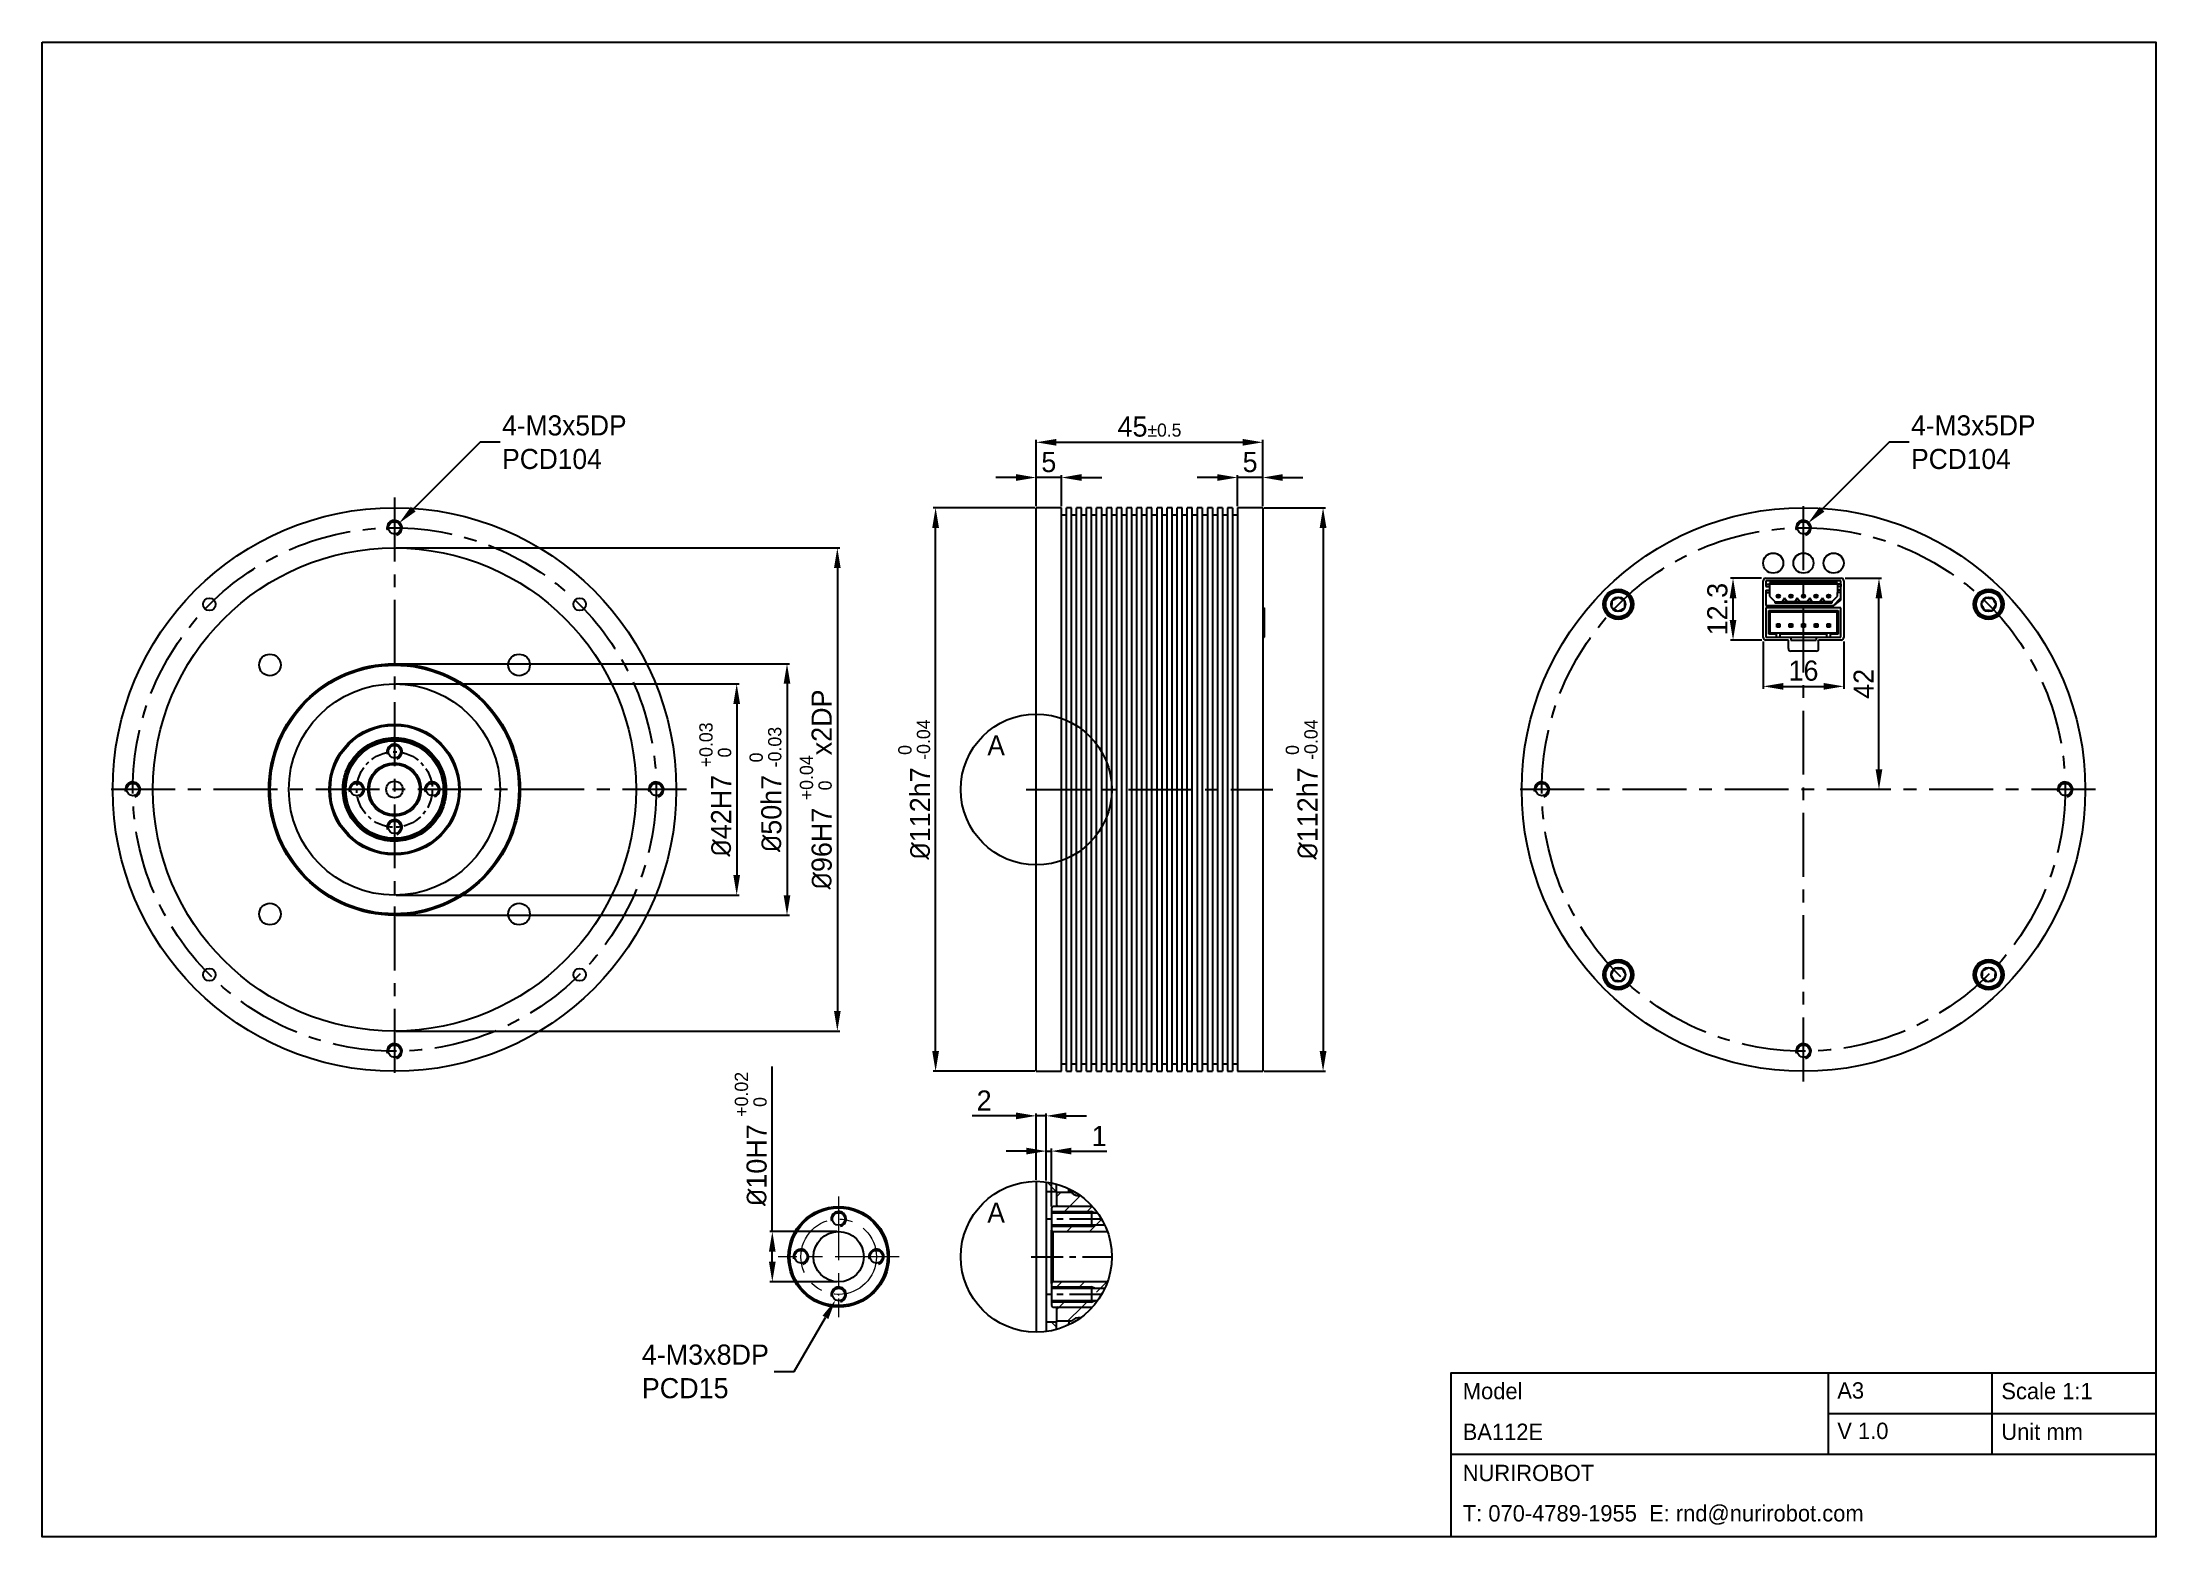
# Model space of a CAD drawing. Header units: millimetres. Extents: x 0 to 420, y 0 to 297.
import ezdxf

# ---------------------------------------------------------------- set-up
doc = ezdxf.new("R2010")
doc.units = ezdxf.units.MM
doc.header["$PDSIZE"] = -1
doc.linetypes.add('CENTERX2', pattern=[20.32, 12.7, -2.54, 2.54, -2.54])
doc.layers.add('외형선', color=7, linetype='Continuous', lineweight=25)
for name, color, linetype in [('중심선', 1, 'CENTERX2'), ('치수', 4, 'Continuous'), ('치수선', 3, 'Continuous')]:
    doc.layers.add(name, color=color, linetype=linetype)
doc.styles.add('MtXpl_', font='')
doc.styles.add('누리로봇 문자스타일_20230829', font='GOTHIC.TTF')
doc.styles.get('MtXpl_').set_extended_font_data('Gulim')
doc.dimstyles.new('A2기본 치수스타일', dxfattribs={"dimtxt": 4, "dimasz": 4, "dimexe": 0.5, "dimexo": 0.3, "dimgap": 1, "dimtad": 1, "dimtoh": 1, "dimdec": 1, "dimzin": 12, "dimdsep": 46, "dimtxsty": '누리로봇 문자스타일_20230829', "dimcen": 0.09, "dimclrd": 3, "dimclre": 3, "dimclrt": 3, "dimadec": 0, "dimazin": 3, "dimtm": 1e-09, "dimtfac": 1, "dimtdec": 1, "dimtofl": 0, "dimtmove": 0, "dimatfit": 3, "dimfxl": 1, "dimfrac": 2, "dimarcsym": 0})
doc.dimstyles.new('A2지시선 치수스타일', dxfattribs={"dimtxt": 4, "dimasz": 4, "dimexe": 0.5, "dimexo": 0.3, "dimgap": 0.396875, "dimtad": 0, "dimtih": 1, "dimtoh": 1, "dimdec": 1, "dimzin": 12, "dimdsep": 46, "dimtxsty": '누리로봇 문자스타일_20230829', "dimcen": 0.09, "dimclrd": 3, "dimclre": 3, "dimclrt": 3, "dimadec": 0, "dimazin": 3, "dimtm": 1e-09, "dimtfac": 1, "dimtdec": 1, "dimtofl": 0, "dimtmove": 0, "dimatfit": 3, "dimfxl": 1, "dimfrac": 2, "dimarcsym": 0})
doc.dimstyles.new('A3지시선 치수스타일', dxfattribs={"dimtxt": 4, "dimasz": 4, "dimexe": 0.5, "dimexo": 0.3, "dimgap": 0.396875, "dimtad": 0, "dimtih": 1, "dimtoh": 1, "dimdec": 1, "dimzin": 12, "dimdsep": 46, "dimtxsty": '누리로봇 문자스타일_20230829', "dimcen": 0.09, "dimclrd": 3, "dimclre": 3, "dimclrt": 3, "dimadec": 0, "dimazin": 3, "dimtm": 1e-09, "dimtfac": 1, "dimtdec": 1, "dimtofl": 0, "dimtmove": 0, "dimatfit": 3, "dimfxl": 1, "dimfrac": 2, "dimarcsym": 0})
doc.dimstyles.new('A3치수선 초과 치수스타일', dxfattribs={"dimtxt": 4, "dimasz": 4, "dimexe": 0.5, "dimexo": 0.3, "dimgap": 1, "dimtad": 1, "dimdec": 1, "dimzin": 12, "dimdsep": 46, "dimtxsty": '누리로봇 문자스타일_20230829', "dimcen": 0.09, "dimclrd": 3, "dimclre": 3, "dimclrt": 3, "dimadec": 0, "dimazin": 3, "dimtm": 1e-09, "dimtfac": 1, "dimtdec": 1, "dimtofl": 0, "dimtmove": 0, "dimatfit": 3, "dimfxl": 1, "dimfrac": 2, "dimarcsym": 0})

msp = doc.modelspace()

# ---------------------------------------------------------------- texts
at = {"color": 3, "style": 'MtXpl_'}
for p in [(187.81, 155.28), (187.81, 62.42)]:
    msp.add_text('A', height=4, dxfattribs=at).set_placement(p)
at = {"lineweight": -3, "attachment_point": 1, "style": '누리로봇 문자스타일_20230829'}
for s, insert, char_height, width in [('Model', (282.3, 30.58), 3.255, 10.7408), ('A3', (356.72, 30.7), 3.255, 12.1036), ('{\\fCentury Gothic|b0|i0|c0|p34;Scale 1:1}', (389.32, 30.58), 3.2548, 53.4053), ('BA112E', (282.28, 22.48), 3.255, 39.9112), ('V 1.0', (356.72, 22.67), 3.255, 12.1036), ('Unit mm', (389.32, 22.5), 3.255, 53.4053), ('NURIROBOT', (282.28, 14.3), 3.255, 40.3813), ('T: 070-4789-1955  E: rnd@nurirobot.com', (282.29, 6.29), 3.2548, 85.2271), ('T: 070-4789-1955  E: rnd@nurirobot.com', (282.29, 6.29), 3.2548, 85.2271)]:
    msp.add_mtext(s, dxfattribs=dict(at, insert=insert, char_height=char_height, width=width))

# ---------------------------------------------------------------- blocks, each defined once
blk = doc.blocks.new('*D34')
at = {"layer": 'Defpoints', "color": 0}
for p in [(358, 190.5), (365, 190.5), (367.18, 148.5)]:
    blk.add_point(p, dxfattribs=at)
at = {"layer": '치수', "color": 3, "lineweight": -2}
for p, q in [((358.3, 190.5), (365.5, 190.5)), ((365, 152.5), (365, 186.5)), ((366.88, 148.5), (364.5, 148.5))]:
    blk.add_line(p, q, dxfattribs=at)
at = {"layer": '치수', "color": 3}
for points in [[(364.33, 186.5), (365.67, 186.5), (365, 190.5)], [(364.33, 152.5), (365.67, 152.5), (365, 148.5)]]:
    blk.add_solid(points, dxfattribs=at)
at = {"layer": '치수', "color": 3, "insert": (361.95, 169.5), "char_height": 4, "attachment_point": 5, "rotation": 90, "style": '누리로봇 문자스타일_20230829'}
blk.add_mtext('42', dxfattribs=at)
blk = doc.blocks.new('*D35')
at = {"layer": 'Defpoints', "color": 0}
for p in [(342, 178.2), (358, 178.2), (358, 169)]:
    blk.add_point(p, dxfattribs=at)
at = {"layer": '치수', "color": 3, "lineweight": -2}
for p, q in [((342, 177.9), (342, 168.5)), ((358, 177.9), (358, 168.5)), ((346, 169), (354, 169))]:
    blk.add_line(p, q, dxfattribs=at)
at = {"layer": '치수', "color": 3}
for points in [[(346, 169.67), (346, 168.33), (342, 169)], [(354, 169.67), (354, 168.33), (358, 169)]]:
    blk.add_solid(points, dxfattribs=at)
at = {"layer": '치수', "color": 3, "insert": (350, 172.1), "char_height": 4, "attachment_point": 5, "style": '누리로봇 문자스타일_20230829'}
blk.add_mtext('16', dxfattribs=at)
blk = doc.blocks.new('*D36')
at = {"layer": 'Defpoints', "color": 0}
for p in [(336, 190.5), (341.98, 190.5), (342, 178.2)]:
    blk.add_point(p, dxfattribs=at)
at = {"layer": '치수', "color": 3, "lineweight": -2}
for p, q in [((341.68, 190.5), (335.5, 190.5)), ((336, 182.2), (336, 186.5)), ((341.7, 178.2), (335.5, 178.2))]:
    blk.add_line(p, q, dxfattribs=at)
at = {"layer": '치수', "color": 3}
for points in [[(335.33, 186.5), (336.67, 186.5), (336, 190.5)], [(335.33, 182.2), (336.67, 182.2), (336, 178.2)]]:
    blk.add_solid(points, dxfattribs=at)
at = {"layer": '치수', "color": 3, "insert": (332.9, 184.35), "char_height": 4, "attachment_point": 5, "rotation": 90, "style": '누리로봇 문자스타일_20230829'}
blk.add_mtext('12.3', dxfattribs=at)
blk = doc.blocks.new('*D28')
at = {"layer": 'Defpoints', "color": 0}
for p in [(242.53, 217.5), (197.53, 204.5), (242.53, 204.5)]:
    blk.add_point(p, dxfattribs=at)
at = {"layer": '치수', "color": 3, "lineweight": -2}
for p, q in [((197.53, 204.8), (197.53, 218)), ((201.53, 217.5), (238.53, 217.5)), ((242.53, 204.8), (242.53, 218))]:
    blk.add_line(p, q, dxfattribs=at)
at = {"layer": '치수', "color": 3}
for points in [[(201.53, 218.17), (201.53, 216.83), (197.53, 217.5)], [(238.53, 218.17), (238.53, 216.83), (242.53, 217.5)]]:
    blk.add_solid(points, dxfattribs=at)
at = {"layer": '치수', "color": 3, "insert": (220.03, 220.6), "char_height": 4, "attachment_point": 5, "style": '누리로봇 문자스타일_20230829'}
blk.add_mtext('45{\\H0.65x;%%P0.5}', dxfattribs=at)
blk = doc.blocks.new('*D29')
at = {"layer": 'Defpoints', "color": 0}
for p in [(197.53, 210.5), (197.53, 204.5), (202.53, 204.5)]:
    blk.add_point(p, dxfattribs=at)
at = {"layer": '치수', "color": 3, "lineweight": -2}
for p, q in [((193.53, 210.5), (189.53, 210.5)), ((197.53, 204.8), (197.53, 211)), ((202.53, 210.5), (197.53, 210.5)), ((202.53, 204.8), (202.53, 211)), ((206.53, 210.5), (210.53, 210.5))]:
    blk.add_line(p, q, dxfattribs=at)
at = {"layer": '치수', "color": 3}
for points in [[(193.53, 211.17), (193.53, 209.83), (197.53, 210.5)], [(206.53, 211.17), (206.53, 209.83), (202.53, 210.5)]]:
    blk.add_solid(points, dxfattribs=at)
at = {"layer": '치수', "color": 3, "insert": (200.03, 213.55), "char_height": 4, "attachment_point": 5, "style": '누리로봇 문자스타일_20230829'}
blk.add_mtext('5', dxfattribs=at)
blk = doc.blocks.new('*D30')
at = {"layer": 'Defpoints', "color": 0}
for p in [(237.53, 210.5), (237.53, 204.5), (242.53, 204.5)]:
    blk.add_point(p, dxfattribs=at)
at = {"layer": '치수', "color": 3, "lineweight": -2}
for p, q in [((233.53, 210.5), (229.53, 210.5)), ((237.53, 204.8), (237.53, 211)), ((242.53, 210.5), (237.53, 210.5)), ((242.53, 204.8), (242.53, 211)), ((246.53, 210.5), (250.53, 210.5))]:
    blk.add_line(p, q, dxfattribs=at)
at = {"layer": '치수', "color": 3}
for points in [[(233.53, 211.17), (233.53, 209.83), (237.53, 210.5)], [(246.53, 211.17), (246.53, 209.83), (242.53, 210.5)]]:
    blk.add_solid(points, dxfattribs=at)
at = {"layer": '치수', "color": 3, "insert": (240.03, 213.55), "char_height": 4, "attachment_point": 5, "style": '누리로봇 문자스타일_20230829'}
blk.add_mtext('5', dxfattribs=at)
blk = doc.blocks.new('*D31')
at = {"layer": 'Defpoints', "color": 0}
for p in [(70, 196.5), (70, 100.5), (158, 100.5)]:
    blk.add_point(p, dxfattribs=at)
at = {"layer": '치수', "color": 3, "lineweight": -2}
for p, q in [((70.3, 196.5), (158.5, 196.5)), ((158, 192.5), (158, 104.5)), ((70.3, 100.5), (158.5, 100.5))]:
    blk.add_line(p, q, dxfattribs=at)
at = {"layer": '치수', "color": 3}
for points in [[(157.33, 192.5), (158.67, 192.5), (158, 196.5)], [(157.33, 104.5), (158.67, 104.5), (158, 100.5)]]:
    blk.add_solid(points, dxfattribs=at)
at = {"layer": '치수', "color": 3, "insert": (153.74, 148.5), "char_height": 4, "attachment_point": 5, "rotation": 90, "style": '누리로봇 문자스타일_20230829'}
blk.add_mtext('{\\fISOCPEUR|b0|i0|c0|p34;%%C}96H7 {\\H0.66x;\\S+0.04^   0;}x2DP', dxfattribs=at)
blk = doc.blocks.new('*D32')
at = {"layer": 'Defpoints', "color": 0}
for p in [(70, 173.5), (70, 123.5), (148, 123.5)]:
    blk.add_point(p, dxfattribs=at)
at = {"layer": '치수', "color": 3, "lineweight": -2}
for p, q in [((70.3, 173.5), (148.5, 173.5)), ((148, 169.5), (148, 127.5)), ((70.3, 123.5), (148.5, 123.5))]:
    blk.add_line(p, q, dxfattribs=at)
at = {"layer": '치수', "color": 3}
for points in [[(147.33, 169.5), (148.67, 169.5), (148, 173.5)], [(147.33, 127.5), (148.67, 127.5), (148, 123.5)]]:
    blk.add_solid(points, dxfattribs=at)
at = {"layer": '치수', "color": 3, "insert": (143.74, 148.5), "char_height": 4, "attachment_point": 5, "rotation": 90, "style": '누리로봇 문자스타일_20230829'}
blk.add_mtext('{\\fISOCPEUR|b0|i0|c0|p34;%%C}50h7 {\\H0.66x;\\S 0^ -0.03;}', dxfattribs=at)
blk = doc.blocks.new('*D33')
at = {"layer": 'Defpoints', "color": 0}
for p in [(70, 169.5), (70, 127.5), (138, 127.5)]:
    blk.add_point(p, dxfattribs=at)
at = {"layer": '치수', "color": 3, "lineweight": -2}
for p, q in [((70.3, 169.5), (138.5, 169.5)), ((138, 165.5), (138, 131.5)), ((70.3, 127.5), (138.5, 127.5))]:
    blk.add_line(p, q, dxfattribs=at)
at = {"layer": '치수', "color": 3}
for points in [[(137.33, 165.5), (138.67, 165.5), (138, 169.5)], [(137.33, 131.5), (138.67, 131.5), (138, 127.5)]]:
    blk.add_solid(points, dxfattribs=at)
at = {"layer": '치수', "color": 3, "insert": (133.74, 148.5), "char_height": 4, "attachment_point": 5, "rotation": 90, "style": '누리로봇 문자스타일_20230829'}
blk.add_mtext('{\\fISOCPEUR|b0|i0|c0|p34;%%C}42H7 {\\H0.66x;\\S+0.03^   0;}', dxfattribs=at)
blk = doc.blocks.new('*D37')
at = {"color": 3, "lineweight": -2}
for p, q in [((367, 217.5), (353.71, 204.21)), ((371, 217.5), (367, 217.5)), ((349.91, 200.5), (350.09, 200.5)), ((350, 200.41), (350, 200.59))]:
    blk.add_line(p, q, dxfattribs=at)
at = {"color": 3}
blk.add_solid([(353.24, 204.68), (354.18, 203.74), (350.88, 201.38)], dxfattribs=at)
at = {"layer": 'Defpoints', "color": 0}
for p in [(349.12, 199.62), (350.88, 201.38)]:
    blk.add_point(p, dxfattribs=at)
at = {"color": 3, "insert": (371.4, 217.5), "char_height": 4, "attachment_point": 4, "style": '누리로봇 문자스타일_20230829'}
blk.add_mtext('{\\fPMingLiU|b0|i0|c129|p0;4-M3x5DP\\PPCD104}', dxfattribs=at)
blk = doc.blocks.new('*D38')
at = {"color": 3, "lineweight": -2}
for p, q in [((242.83, 204.5), (255.03, 204.5)), ((254.53, 200.5), (254.53, 96.5)), ((242.83, 92.5), (255.03, 92.5))]:
    blk.add_line(p, q, dxfattribs=at)
at = {"color": 3}
for points in [[(253.86, 200.5), (255.2, 200.5), (254.53, 204.5)], [(253.86, 96.5), (255.2, 96.5), (254.53, 92.5)]]:
    blk.add_solid(points, dxfattribs=at)
at = {"layer": 'Defpoints', "color": 0}
for p in [(242.53, 204.5), (242.53, 92.5), (254.53, 92.5)]:
    blk.add_point(p, dxfattribs=at)
at = {"color": 3, "insert": (250.27, 148.5), "char_height": 4, "attachment_point": 5, "rotation": 90, "style": '누리로봇 문자스타일_20230829'}
blk.add_mtext('{\\fISOCPEUR|b0|i0|c0|p34;%%C}112h7 {\\H0.66x;\\S 0^ -0.04;}', dxfattribs=at)
blk = doc.blocks.new('*D39')
at = {"color": 3, "lineweight": -2}
for p, q in [((87, 217.5), (73.71, 204.21)), ((91, 217.5), (87, 217.5)), ((69.91, 200.5), (70.09, 200.5)), ((70, 200.41), (70, 200.59))]:
    blk.add_line(p, q, dxfattribs=at)
at = {"color": 3}
blk.add_solid([(73.24, 204.68), (74.18, 203.74), (70.88, 201.38)], dxfattribs=at)
at = {"layer": 'Defpoints', "color": 0}
for p in [(69.12, 199.62), (70.88, 201.38)]:
    blk.add_point(p, dxfattribs=at)
at = {"color": 3, "insert": (91.4, 217.5), "char_height": 4, "attachment_point": 4, "style": '누리로봇 문자스타일_20230829'}
blk.add_mtext('{\\fPMingLiU|b0|i0|c129|p0;4-M3x5DP\\PPCD104}', dxfattribs=at)
blk = doc.blocks.new('*D87')
at = {"layer": 'Defpoints', "color": 0}
for p in [(158.26, 60.64), (145.08, 50.64), (158.26, 50.64)]:
    blk.add_point(p, dxfattribs=at)
at = {"layer": '치수선', "color": 3, "lineweight": -2}
for p, q in [((145.08, 60.64), (145.08, 93.46)), ((157.96, 60.64), (144.58, 60.64)), ((145.08, 54.64), (145.08, 56.64)), ((157.96, 50.64), (144.58, 50.64))]:
    blk.add_line(p, q, dxfattribs=at)
at = {"layer": '치수선', "color": 3}
for points in [[(144.41, 56.64), (145.74, 56.64), (145.08, 60.64)], [(144.41, 54.64), (145.74, 54.64), (145.08, 50.64)]]:
    blk.add_solid(points, dxfattribs=at)
at = {"layer": '치수선', "color": 3, "insert": (140.81, 79.05), "char_height": 4, "attachment_point": 5, "rotation": 90, "style": '누리로봇 문자스타일_20230829'}
blk.add_mtext('{\\fISOCPEUR|b0|i0|c0|p34;%%C}10H7 {\\H0.66x;\\S+0.02^   0;}', dxfattribs=at)
blk = doc.blocks.new('*D88')
at = {"layer": 'Defpoints', "color": 0}
for p in [(157.64, 47.06), (158.89, 49.22)]:
    blk.add_point(p, dxfattribs=at)
at = {"layer": '치수선', "color": 3, "lineweight": -2}
for p, q in [((158.17, 48.14), (158.35, 48.14)), ((158.26, 48.05), (158.26, 48.23)), ((149.42, 32.83), (155.64, 43.59)), ((145.42, 32.83), (149.42, 32.83))]:
    blk.add_line(p, q, dxfattribs=at)
at = {"layer": '치수선', "color": 3}
blk.add_solid([(155.06, 43.93), (156.21, 43.26), (157.64, 47.06)], dxfattribs=at)
at = {"layer": '치수선', "color": 3, "insert": (119.14, 32.83), "char_height": 4, "attachment_point": 4, "style": '누리로봇 문자스타일_20230829'}
blk.add_mtext('4-M3x8DP\\PPCD15', dxfattribs=at)
blk = doc.blocks.new('*D89')
at = {"layer": 'Defpoints', "color": 0}
for p in [(199.53, 76.64), (199.53, 70.51), (200.53, 65.33)]:
    blk.add_point(p, dxfattribs=at)
at = {"layer": '치수', "color": 3, "lineweight": -2}
for p, q in [((195.53, 76.64), (191.53, 76.64)), ((199.53, 70.81), (199.53, 77.14)), ((199.53, 76.64), (200.53, 76.64)), ((200.53, 65.63), (200.53, 77.14)), ((204.53, 76.64), (211.56, 76.64))]:
    blk.add_line(p, q, dxfattribs=at)
at = {"layer": '치수', "color": 3}
for points in [[(195.53, 77.31), (195.53, 75.97), (199.53, 76.64)], [(204.53, 77.31), (204.53, 75.97), (200.53, 76.64)]]:
    blk.add_solid(points, dxfattribs=at)
at = {"layer": '치수', "color": 3, "insert": (210.04, 79.64), "char_height": 4, "attachment_point": 5, "style": '누리로봇 문자스타일_20230829'}
blk.add_mtext('1', dxfattribs=at)
blk = doc.blocks.new('*D90')
at = {"layer": 'Defpoints', "color": 0}
for p in [(197.53, 83.64), (197.53, 70.64), (199.53, 70.51)]:
    blk.add_point(p, dxfattribs=at)
at = {"layer": '치수', "color": 3, "lineweight": -2}
for p, q in [((197.53, 70.94), (197.53, 84.14)), ((199.53, 70.81), (199.53, 84.14)), ((193.53, 83.64), (184.81, 83.64)), ((199.53, 83.64), (197.53, 83.64)), ((203.53, 83.64), (207.53, 83.64))]:
    blk.add_line(p, q, dxfattribs=at)
at = {"layer": '치수', "color": 3}
for points in [[(193.53, 84.31), (193.53, 82.97), (197.53, 83.64)], [(203.53, 84.31), (203.53, 82.97), (199.53, 83.64)]]:
    blk.add_solid(points, dxfattribs=at)
at = {"layer": '치수', "color": 3, "insert": (187.17, 86.69), "char_height": 4, "attachment_point": 5, "style": '누리로봇 문자스타일_20230829'}
blk.add_mtext('2', dxfattribs=at)
blk = doc.blocks.new('*D93')
at = {"color": 3, "lineweight": -2}
for p, q in [((197.23, 204.5), (177.03, 204.5)), ((177.53, 96.5), (177.53, 200.5)), ((197.23, 92.5), (177.03, 92.5))]:
    blk.add_line(p, q, dxfattribs=at)
at = {"color": 3}
for points in [[(176.86, 200.5), (178.2, 200.5), (177.53, 204.5)], [(176.86, 96.5), (178.2, 96.5), (177.53, 92.5)]]:
    blk.add_solid(points, dxfattribs=at)
at = {"layer": 'Defpoints', "color": 0}
for p in [(177.53, 204.5), (197.53, 204.5), (197.53, 92.5)]:
    blk.add_point(p, dxfattribs=at)
at = {"color": 3, "insert": (173.27, 148.5), "char_height": 4, "attachment_point": 5, "rotation": 90, "style": '누리로봇 문자스타일_20230829'}
blk.add_mtext('{\\fISOCPEUR|b0|i0|c0|p34;%%C}112h7 {\\H0.66x;\\S 0^ -0.04;}', dxfattribs=at)

# ---------------------------------------------------------------- dimensions: what is measured, and where the dimension line sits
for p1, p2, picture, middle in [((69.12, 199.62), (70.88, 201.38), '*D39', (106.83, 217.5)), ((349.12, 199.62), (350.88, 201.38), '*D37', (386.83, 217.5))]:
    dim = msp.add_diameter_dim_2p(p1=p1, p2=p2, text='{\\fPMingLiU|b0|i0|c129|p0;4-M3x5DP\\PPCD104}', dimstyle='A2지시선 치수스타일')
    dim.commit()
    dim.dimension.update_dxf_attribs({"geometry": picture, "text_midpoint": middle, "dimtype": 163})
for base, p1, p2, picture, middle in [((177.53, 204.5), (197.53, 92.5), (197.53, 204.5), '*D93', (177.53, 148.5)), ((254.53, 92.5), (242.53, 204.5), (242.53, 92.5), '*D38', (254.53, 148.5))]:
    dim = msp.add_linear_dim(base=base, p1=p1, p2=p2, angle=90, text='{\\fISOCPEUR|b0|i0|c0|p34;%%C}<>h7 {\\H0.66x;\\S 0^ -0.04;}', dimstyle='A2기본 치수스타일')
    dim.commit()
    dim.dimension.update_dxf_attribs({"geometry": picture, "text_midpoint": middle, "dimtype": 160})
at = {"layer": '치수', "color": 3}
dim = msp.add_linear_dim(base=(242.53, 217.5), p1=(197.53, 204.5), p2=(242.53, 204.5), text='<>{\\H0.65x;%%P0.5}', dimstyle='A2기본 치수스타일', override={"dimtofl": 1}, dxfattribs=at)
dim.commit()
dim.dimension.update_dxf_attribs({"geometry": '*D28', "text_midpoint": (220.03, 220.6)})
for base, p1, p2, picture, middle in [((197.53, 210.5), (202.53, 204.5), (197.53, 204.5), '*D29', (200.03, 213.55)), ((237.53, 210.5), (242.53, 204.5), (237.53, 204.5), '*D30', (240.03, 213.55))]:
    dim = msp.add_linear_dim(base=base, p1=p1, p2=p2, dimstyle='A2기본 치수스타일', override={"dimtofl": 1}, dxfattribs=at)
    dim.commit()
    dim.dimension.update_dxf_attribs({"geometry": picture, "text_midpoint": middle})
for base, p1, p2, text, picture, middle in [((158, 100.5), (70, 196.5), (70, 100.5), '{\\fISOCPEUR|b0|i0|c0|p34;%%C}<>H7 {\\H0.66x;\\S+0.04^   0;}x2DP', '*D31', (158, 148.5)), ((148, 123.5), (70, 173.5), (70, 123.5), '{\\fISOCPEUR|b0|i0|c0|p34;%%C}<>h7 {\\H0.66x;\\S 0^ -0.03;}', '*D32', (148, 148.5)), ((138, 127.5), (70, 169.5), (70, 127.5), '{\\fISOCPEUR|b0|i0|c0|p34;%%C}<>H7 {\\H0.66x;\\S+0.03^   0;}', '*D33', (138, 148.5))]:
    dim = msp.add_linear_dim(base=base, p1=p1, p2=p2, angle=90, text=text, dimstyle='A2기본 치수스타일', override={"dimtmove": 0}, dxfattribs=at)
    dim.commit()
    dim.dimension.update_dxf_attribs({"geometry": picture, "text_midpoint": middle, "dimtype": 160})
for base, p1, p2, picture, middle in [((336, 190.5), (342, 178.2), (341.98, 190.5), '*D36', (332.9, 184.35)), ((365, 190.5), (367.18, 148.5), (358, 190.5), '*D34', (361.95, 169.5))]:
    dim = msp.add_linear_dim(base=base, p1=p1, p2=p2, angle=90, dimstyle='A2기본 치수스타일', dxfattribs=at)
    dim.commit()
    dim.dimension.update_dxf_attribs({"geometry": picture, "text_midpoint": middle})
dim = msp.add_linear_dim(base=(358, 169), p1=(342, 178.2), p2=(358, 178.2), dimstyle='A2기본 치수스타일', dxfattribs=at)
dim.commit()
dim.dimension.update_dxf_attribs({"geometry": '*D35', "text_midpoint": (350, 169), "dimtype": 160})
for base, p1, p2, picture, middle in [((197.53, 83.64), (199.53, 70.51), (197.53, 70.64), '*D90', (187.17, 83.64)), ((199.53, 76.64), (200.53, 65.33), (199.53, 70.51), '*D89', (210.04, 76.64))]:
    dim = msp.add_linear_dim(base=base, p1=p1, p2=p2, dimstyle='A2기본 치수스타일', override={"dimtofl": 1}, dxfattribs=at)
    dim.commit()
    dim.dimension.update_dxf_attribs({"geometry": picture, "text_midpoint": middle, "dimtype": 160})
at = {"layer": '치수선'}
dim = msp.add_linear_dim(base=(145.08, 50.64), p1=(158.26, 60.64), p2=(158.26, 50.64), angle=90, text='{\\fISOCPEUR|b0|i0|c0|p34;%%C}<>H7 {\\H0.66x;\\S+0.02^   0;}', dimstyle='A3치수선 초과 치수스타일', dxfattribs=at)
dim.commit()
dim.dimension.update_dxf_attribs({"geometry": '*D87', "text_midpoint": (145.08, 79.05), "dimtype": 160})
dim = msp.add_diameter_dim_2p(p1=(158.89, 49.22), p2=(157.64, 47.06), text='4-M3x8DP\\PPCD15', dimstyle='A3지시선 치수스타일', dxfattribs=at)
dim.commit()
dim.dimension.update_dxf_attribs({"geometry": '*D88', "text_midpoint": (132.08, 32.83), "dimtype": 163})

# ---------------------------------------------------------------- linework, layer by layer
msp.add_line((350.12, 181.1), (349.88, 181.1))
at = {"color": 7, "linetype": 'Continuous', "lineweight": 25}
for p, q in [((197.53, 70.64), (197.53, 40.64)), ((199.53, 70.51), (199.53, 68.64)), ((199.53, 68.64), (201.53, 68.64)), ((199.53, 68.64), (199.53, 42.64)), ((201.53, 68.64), (201.53, 70.1)), ((201.53, 68.64), (201.53, 68.39)), ((204.52, 68.39), (201.53, 68.39)), ((201.53, 68.39), (201.53, 65.94)), ((200.83, 65.63), (200.53, 65.33)), ((200.53, 65.33), (200.53, 64.39)), ((200.53, 64.64), (208.53, 64.64)), ((200.53, 64.39), (200.53, 61.89)), ((208.71, 65.63), (200.83, 65.63)), ((208.71, 65.64), (201.83, 65.64)), ((200.53, 61.89), (200.53, 60.94)), ((208.53, 61.64), (200.53, 61.64)), ((200.53, 60.94), (200.83, 60.64)), ((200.53, 50.34), (200.53, 60.94)), ((200.83, 60.64), (211.67, 60.64)), ((200.83, 60.64), (200.83, 50.64)), ((200.83, 50.64), (200.53, 50.34)), ((211.67, 50.64), (200.83, 50.64)), ((200.53, 50.34), (200.53, 49.39)), ((200.53, 49.64), (208.53, 49.64)), ((200.53, 49.39), (200.53, 46.89)), ((200.53, 46.89), (200.53, 45.95)), ((208.53, 46.64), (200.53, 46.64)), ((201.53, 42.64), (199.53, 42.64)), ((199.53, 42.64), (199.53, 40.77)), ((200.53, 45.95), (200.83, 45.65)), ((200.83, 45.65), (208.71, 45.65)), ((201.53, 45.34), (201.53, 42.89)), ((201.53, 42.89), (201.53, 42.64)), ((201.53, 42.89), (204.52, 42.89)), ((201.53, 41.18), (201.53, 42.64)), ((201.83, 45.64), (208.71, 45.64))]:
    msp.add_line(p, q, dxfattribs=at)
at = {"color": 4, "linetype": 'Continuous', "lineweight": 18}
for p, q in [((201.51, 68.64), (199.67, 70.49)), ((201.53, 67.53), (202.39, 68.39)), ((204.13, 65.64), (206.27, 67.78)), ((206.3, 67.81), (206.3, 67.81)), ((202.88, 64.39), (204.12, 65.63)), ((207.37, 64.39), (208.61, 65.63)), ((208.11, 60.64), (210.55, 63.08)), ((208.62, 65.64), (208.67, 65.69)), ((203.62, 60.64), (204.87, 61.89)), ((201.35, 49.39), (202.6, 50.64)), ((205.84, 49.39), (207.09, 50.64)), ((209.52, 48.58), (211.58, 50.64)), ((202.1, 45.65), (203.34, 46.89)), ((206.59, 45.65), (207.83, 46.89)), ((201.53, 41.68), (200.57, 42.64)), ((201.53, 45.08), (202.09, 45.64)), ((203.83, 42.89), (206.58, 45.64))]:
    msp.add_line(p, q, dxfattribs=at)
at = {"color": 8, "linetype": 'Continuous', "lineweight": 25}
for p, q in [((201.83, 65.63), (201.83, 65.64)), ((201.83, 45.64), (201.83, 45.65))]:
    msp.add_line(p, q, dxfattribs=at)
at = {"lineweight": -3}
msp.add_line((354.9, 32.55), (354.9, 16.38), dxfattribs=at)
at = {"lineweight": -3, "ltscale": 3}
for p, q in [((387.45, 32.55), (387.45, 16.38)), ((354.9, 24.52), (420, 24.52)), ((354.9, 24.52), (420, 24.52)), ((280, 16.38), (420, 16.38)), ((280, 16.38), (420, 16.38))]:
    msp.add_line(p, q, dxfattribs=at)
msp.add_lwpolyline([(0, 297), (420, 297), (420, 0), (0, 0)], close=True)
at = {"color": 7, "linetype": 'Continuous', "lineweight": 25}
for points in [[(200.53, 64.39), (209.71, 64.39)], [(211.03, 62.18), (211.03, 61.89), (200.53, 61.89)], [(211.11, 62.02), (211.03, 61.89)], [(200.53, 49.39), (211.03, 49.39), (211.11, 49.26)], [(209.71, 46.89), (200.53, 46.89)], [(211.03, 49.39), (211.03, 49.1)]]:
    msp.add_lwpolyline(points, dxfattribs=at)
for points in [[(209.09, 64.39), (208.53, 64.64), (208.53, 61.64), (209.09, 61.89)], [(209.09, 49.39), (208.53, 49.64), (208.53, 46.64), (209.09, 46.89)]]:
    msp.add_lwpolyline(points)
at = {"lineweight": -3, "ltscale": 3}
msp.add_lwpolyline([(280, 0), (280, 32.55), (420, 32.55), (420, 0)], close=True, dxfattribs=at)
msp.add_lwpolyline([(280, 0), (280, 32.55), (420, 32.55), (420, 0)], close=True, dxfattribs=at)
at = {"color": 6}
for centre in [(197.53, 148.5), (197.53, 55.64)]:
    msp.add_circle(centre, 15, dxfattribs=at)
for centre in [(158.26, 63.14), (150.76, 55.64), (165.76, 55.64), (158.26, 48.14)]:
    msp.add_circle(centre, 1.25)
for centre, start, end in [((70, 200.5), 285, 195), ((350, 200.5), 285, 195), ((70, 156), 288.6331, 197.8475), ((18, 148.5), 285, 195), ((62.5, 148.5), 288.6331, 197.8475), ((77.5, 148.5), 288.6331, 197.8475), ((122, 148.5), 285, 195), ((298, 148.5), 285, 195), ((402, 148.5), 285, 195), ((70, 141), 288.6331, 197.8475), ((70, 96.5), 285, 195), ((350, 96.5), 285, 195), ((158.26, 63.14), 285, 195), ((150.76, 55.64), 285, 195), ((165.76, 55.64), 285, 195), ((158.26, 48.14), 285, 195)]:
    msp.add_arc(centre, 1.5, start, end)
at = {"color": 7, "linetype": 'Continuous', "lineweight": 25}
for centre, radius, start, end in [((206.03, 69.89), 2.13, 224.9009, 278.1509), ((201.83, 65.94), 0.3, 180, 270), ((201.83, 45.34), 0.3, 90, 180), ((206.03, 41.39), 2.13, 81.8488, 135.0991)]:
    msp.add_arc(centre, radius, start, end, dxfattribs=at)
for points, knots in [([(204.04, 69.16), (204.01, 69.1), (203.93, 68.89), (203.89, 68.62), (203.91, 68.43), (203.92, 68.39)], [0.0549949, 0.0549949, 0.0549949, 0.0549949, 0.2776227, 0.8658284, 1, 1, 1, 1]), ([(204.07, 69.14), (204.15, 68.93), (204.38, 68.52), (204.92, 68.06), (205.5, 67.82), (205.88, 67.8), (206.03, 67.79)], [0.8078963, 0.8078963, 0.8078963, 0.8078963, 0.8590216, 0.9127142, 0.9663981, 1, 1, 1, 1]), ([(201.53, 65.94), (201.53, 65.94), (201.53, 65.94), (201.53, 65.88), (201.53, 65.79), (201.53, 65.66), (201.53, 65.63)], [0, 0, 0, 0, 0.053697, 0.481153, 0.908398, 1, 1, 1, 1]), ([(201.53, 45.65), (201.53, 45.61), (201.53, 45.36), (201.53, 45.35), (201.53, 45.34)], [0, 0, 0, 0, 0.161734, 1, 1, 1, 1]), ([(204.1, 42.89), (204.05, 42.78), (203.94, 42.52), (203.91, 42.24), (203.91, 42.07), (203.91, 42.06)], [0, 0, 0, 0, 0.0830455, 0.1984262, 0.2027279, 0.2027279, 0.2027279, 0.2027279])]:
    msp.add_open_spline(points, degree=3, knots=knots, dxfattribs=at)
msp.add_open_spline([(206.03, 67.79), (206.12, 67.8), (206.2, 67.81), (206.29, 67.82)], degree=3, dxfattribs=at)
at = {"layer": '외형선', "linetype": 'Continuous', "lineweight": 25}
for p, q in [((202.53, 204.5), (197.53, 204.5)), ((197.53, 92.5), (197.53, 204.5)), ((202.53, 92.5), (202.53, 204.5)), ((203.53, 203), (202.53, 203)), ((204.53, 204.5), (203.53, 204.5)), ((203.53, 92.5), (203.53, 204.5)), ((204.53, 92.5), (204.53, 204.5)), ((205.53, 203), (204.53, 203)), ((206.53, 204.5), (205.53, 204.5)), ((205.53, 92.5), (205.53, 204.5)), ((206.53, 92.5), (206.53, 204.5)), ((207.53, 203), (206.53, 203)), ((208.53, 204.5), (207.53, 204.5)), ((207.53, 92.5), (207.53, 204.5)), ((208.53, 92.5), (208.53, 204.5)), ((209.53, 203), (208.53, 203)), ((210.53, 204.5), (209.53, 204.5)), ((209.53, 92.5), (209.53, 204.5)), ((210.53, 92.5), (210.53, 204.5)), ((211.53, 203), (210.53, 203)), ((212.53, 204.5), (211.53, 204.5)), ((211.53, 92.5), (211.53, 204.5)), ((212.53, 92.5), (212.53, 204.5)), ((213.53, 203), (212.53, 203)), ((214.53, 204.5), (213.53, 204.5)), ((213.53, 92.5), (213.53, 204.5)), ((214.53, 92.5), (214.53, 204.5)), ((215.53, 203), (214.53, 203)), ((216.53, 204.5), (215.53, 204.5)), ((215.53, 92.5), (215.53, 204.5)), ((216.53, 92.5), (216.53, 204.5)), ((217.53, 203), (216.53, 203)), ((218.53, 204.5), (217.53, 204.5)), ((217.53, 92.5), (217.53, 204.5)), ((218.53, 92.5), (218.53, 204.5)), ((219.53, 203), (218.53, 203)), ((220.53, 204.5), (219.53, 204.5)), ((219.53, 92.5), (219.53, 204.5)), ((220.53, 92.5), (220.53, 204.5)), ((221.53, 203), (220.53, 203)), ((222.53, 204.5), (221.53, 204.5)), ((221.53, 92.5), (221.53, 204.5)), ((222.53, 92.5), (222.53, 204.5)), ((223.53, 203), (222.53, 203)), ((224.53, 204.5), (223.53, 204.5)), ((223.53, 92.5), (223.53, 204.5)), ((224.53, 92.5), (224.53, 204.5)), ((225.53, 203), (224.53, 203)), ((226.53, 204.5), (225.53, 204.5)), ((225.53, 92.5), (225.53, 204.5)), ((226.53, 92.5), (226.53, 204.5)), ((227.53, 203), (226.53, 203)), ((228.53, 204.5), (227.53, 204.5)), ((227.53, 92.5), (227.53, 204.5)), ((228.53, 92.5), (228.53, 204.5)), ((229.53, 203), (228.53, 203)), ((230.53, 204.5), (229.53, 204.5)), ((229.53, 204.5), (229.53, 92.5)), ((230.53, 204.5), (230.53, 92.5)), ((231.53, 203), (230.53, 203)), ((232.53, 204.5), (231.53, 204.5)), ((231.53, 204.5), (231.53, 92.5)), ((232.53, 204.5), (232.53, 92.5)), ((233.53, 203), (232.53, 203)), ((234.53, 204.5), (233.53, 204.5)), ((233.53, 204.5), (233.53, 92.5)), ((234.53, 204.5), (234.53, 92.5)), ((235.53, 203), (234.53, 203)), ((236.53, 204.5), (235.53, 204.5)), ((235.53, 204.5), (235.53, 92.5)), ((236.53, 204.5), (236.53, 92.5)), ((237.53, 203), (236.53, 203)), ((242.53, 204.5), (237.53, 204.5)), ((237.53, 204.5), (237.53, 92.5)), ((242.53, 204.5), (242.53, 92.5)), ((342, 178.7), (342, 190)), ((342.5, 190.5), (357.5, 190.5)), ((342.55, 190), (342.55, 189.28)), ((357.45, 190), (342.55, 190)), ((342.55, 189.28), (343.25, 189.28)), ((342.55, 189.28), (342.55, 188.81)), ((356.75, 189.55), (343.25, 189.55)), ((343.25, 189.55), (343.25, 189.28)), ((356.75, 189.3), (343.25, 189.3)), ((343.25, 189.28), (343.25, 188.81)), ((356.75, 189.28), (356.75, 189.55)), ((357.45, 189.28), (356.75, 189.28)), ((356.75, 189.28), (356.75, 188.81)), ((357.45, 189.28), (357.45, 190)), ((357.45, 189.28), (357.45, 188.81)), ((358, 190), (358, 178.7)), ((342.55, 188.81), (343.25, 188.81)), ((342.55, 188.11), (342.55, 185.1)), ((342.55, 188.11), (343.25, 188.11)), ((342.55, 187.63), (343.25, 187.63)), ((342.55, 185.1), (356, 185.1)), ((343.25, 188.81), (343.25, 188.11)), ((343.25, 188.11), (343.25, 186.89)), ((343.25, 186.89), (344.34, 185.8)), ((344.34, 185.8), (345.75, 185.8)), ((344.34, 185.55), (344.34, 185.8)), ((355.66, 185.55), (344.34, 185.55)), ((345, 187.27), (345, 186.92)), ((346.25, 186.5), (345.75, 185.8)), ((350.75, 185.8), (345.75, 185.8)), ((346.75, 185.8), (346.25, 186.5)), ((347.5, 186.57), (347.5, 186.91)), ((348.75, 186.5), (348.25, 185.8)), ((349.25, 185.8), (348.75, 186.5)), ((351.25, 186.5), (350.75, 185.8)), ((351.75, 185.8), (350.75, 185.8)), ((351.75, 185.8), (351.25, 186.5)), ((351.75, 185.8), (353.25, 185.8)), ((353.75, 186.5), (353.25, 185.8)), ((355.66, 185.8), (353.25, 185.8)), ((354.25, 185.8), (353.75, 186.5)), ((355, 186.57), (355, 186.91)), ((355.66, 185.8), (356.75, 186.89)), ((355.66, 185.8), (355.66, 185.55)), ((355.95, 185.1), (357.45, 186.6)), ((356, 185.1), (357.4, 186.1)), ((357.45, 188.81), (356.75, 188.81)), ((356.75, 188.81), (356.75, 188.11)), ((356.75, 188.11), (356.75, 187.63)), ((357.45, 188.11), (356.75, 188.11)), ((356.75, 186.89), (356.75, 187.63)), ((357.45, 187.63), (356.75, 187.63)), ((357.4, 188.11), (357.4, 188.81)), ((357.4, 186.1), (357.4, 186.55)), ((357.45, 186.6), (357.45, 188.11)), ((242.53, 184.6), (242.83, 184.6)), ((242.83, 184.6), (242.83, 178.8)), ((342.55, 184.6), (342.55, 178.8)), ((357.45, 184.6), (342.55, 184.6)), ((343.1, 184.05), (356.9, 184.05)), ((343.1, 179.35), (343.1, 184.05)), ((343.35, 183.8), (343.1, 184.05)), ((343.35, 183.8), (356.65, 183.8)), ((343.35, 179.6), (343.35, 183.8)), ((344.68, 180.78), (344.68, 181.42)), ((344.68, 181.42), (344.88, 181.22)), ((344.68, 181.42), (345.32, 181.42)), ((344.88, 180.98), (344.68, 180.78)), ((345.32, 180.78), (344.68, 180.78)), ((344.88, 181.22), (344.88, 180.98)), ((345.12, 181.22), (344.88, 181.22)), ((344.88, 180.98), (345.12, 180.98)), ((345.32, 181.42), (345.12, 181.22)), ((345.12, 180.98), (345.12, 181.22)), ((345.12, 180.98), (345.32, 180.78)), ((345.32, 181.42), (345.32, 180.78)), ((347.18, 180.78), (347.18, 181.42)), ((347.18, 181.42), (347.38, 181.22)), ((347.18, 181.42), (347.82, 181.42)), ((347.38, 180.98), (347.18, 180.78)), ((347.82, 180.78), (347.18, 180.78)), ((347.38, 181.22), (347.38, 180.98)), ((347.62, 181.22), (347.38, 181.22)), ((347.38, 180.98), (347.62, 180.98)), ((347.82, 181.42), (347.62, 181.22)), ((347.62, 180.98), (347.62, 181.22)), ((347.62, 180.98), (347.82, 180.78)), ((347.82, 181.42), (347.82, 180.78)), ((349.68, 180.78), (349.68, 181.42)), ((349.68, 181.42), (349.88, 181.22)), ((349.68, 181.42), (350.32, 181.42)), ((349.88, 180.98), (349.68, 180.78)), ((350.32, 180.78), (349.68, 180.78)), ((349.88, 181.22), (349.88, 180.98)), ((350.12, 181.22), (349.88, 181.22)), ((349.88, 180.98), (350.12, 180.98)), ((350.32, 181.42), (350.12, 181.22)), ((350.12, 180.98), (350.12, 181.22)), ((350.12, 180.98), (350.32, 180.78)), ((350.32, 181.42), (350.32, 180.78)), ((352.18, 180.78), (352.18, 181.42)), ((352.18, 181.42), (352.38, 181.22)), ((352.18, 181.42), (352.82, 181.42)), ((352.38, 180.98), (352.18, 180.78)), ((352.82, 180.78), (352.18, 180.78)), ((352.38, 181.22), (352.38, 180.98)), ((352.62, 181.22), (352.38, 181.22)), ((352.38, 180.98), (352.62, 180.98)), ((352.82, 181.42), (352.62, 181.22)), ((352.62, 180.98), (352.62, 181.22)), ((352.62, 180.98), (352.82, 180.78)), ((352.82, 181.42), (352.82, 180.78)), ((354.68, 181.42), (355.32, 181.42)), ((354.68, 181.42), (354.88, 181.22)), ((354.68, 180.78), (354.68, 181.42)), ((354.88, 180.98), (354.68, 180.78)), ((355.32, 180.78), (354.68, 180.78)), ((355.12, 181.22), (354.88, 181.22)), ((354.88, 181.22), (354.88, 180.98)), ((354.88, 180.98), (355.12, 180.98)), ((355.32, 181.42), (355.12, 181.22)), ((355.12, 180.98), (355.12, 181.22)), ((355.12, 180.98), (355.32, 180.78)), ((355.32, 181.42), (355.32, 180.78)), ((356.65, 183.8), (356.9, 184.05)), ((356.65, 183.8), (356.65, 179.6)), ((356.9, 184.05), (356.9, 179.35)), ((357.45, 178.8), (357.45, 184.6)), ((242.53, 178.8), (242.83, 178.8)), ((242.83, 178.8), (242.53, 178.7)), ((347, 178.2), (342.5, 178.2)), ((342.55, 178.8), (347.5, 178.8)), ((343.35, 179.6), (343.1, 179.35)), ((344.65, 179.35), (343.1, 179.35)), ((356.65, 179.6), (343.35, 179.6)), ((344.65, 179.6), (344.65, 179.35)), ((344.65, 178.8), (344.65, 179.35)), ((345.35, 179.35), (345.35, 179.6)), ((354.65, 179.35), (345.35, 179.35)), ((345.35, 178.8), (345.35, 179.35)), ((347, 176.5), (347, 178.2)), ((347.5, 178.8), (352.5, 178.8)), ((347.5, 178.8), (347.5, 178.21)), ((347.5, 178.21), (352.5, 178.21)), ((352.5, 178.8), (354.65, 178.8)), ((352.5, 178.8), (352.5, 178.21)), ((353, 176.5), (353, 178.2)), ((357.5, 178.2), (353, 178.2)), ((354.65, 179.6), (354.65, 179.35)), ((354.65, 178.8), (354.65, 179.35)), ((354.65, 178.8), (355.35, 178.8)), ((355.35, 178.8), (355.35, 179.6)), ((356.9, 179.35), (355.35, 179.35)), ((355.35, 178.8), (357.45, 178.8)), ((356.65, 179.6), (356.9, 179.35)), ((352.5, 176), (347.5, 176)), ((75.77, 160.15), (75.82, 159.84)), ((60.76, 157.28), (60.71, 157.59)), ((81.77, 153.41), (82.07, 153.33)), ((57.01, 149.08), (57.27, 149.25)), ((82.33, 144.39), (82.04, 144.3)), ((60.03, 140.56), (59.71, 140.55)), ((67.64, 135.72), (67.5, 136)), ((76.49, 137.52), (76.45, 137.21)), ((197.53, 92.5), (202.53, 92.5)), ((202.53, 94), (203.53, 94)), ((203.53, 92.5), (204.53, 92.5)), ((204.53, 94), (205.53, 94)), ((205.53, 92.5), (206.53, 92.5)), ((206.53, 94), (207.53, 94)), ((207.53, 92.5), (208.53, 92.5)), ((208.53, 94), (209.53, 94)), ((209.53, 92.5), (210.53, 92.5)), ((210.53, 94), (211.53, 94)), ((211.53, 92.5), (212.53, 92.5)), ((212.53, 94), (213.53, 94)), ((213.53, 92.5), (214.53, 92.5)), ((214.53, 94), (215.53, 94)), ((215.53, 92.5), (216.53, 92.5)), ((216.53, 94), (217.53, 94)), ((217.53, 92.5), (218.53, 92.5)), ((218.53, 94), (219.53, 94)), ((219.53, 92.5), (220.53, 92.5)), ((220.53, 94), (221.53, 94)), ((221.53, 92.5), (222.53, 92.5)), ((222.53, 94), (223.53, 94)), ((223.53, 92.5), (224.53, 92.5)), ((224.53, 94), (225.53, 94)), ((225.53, 92.5), (226.53, 92.5)), ((226.53, 94), (227.53, 94)), ((227.53, 92.5), (228.53, 92.5)), ((228.53, 94), (229.53, 94)), ((229.53, 92.5), (230.53, 92.5)), ((230.53, 94), (231.53, 94)), ((231.53, 92.5), (232.53, 92.5)), ((232.53, 94), (233.53, 94)), ((233.53, 92.5), (234.53, 92.5)), ((234.53, 94), (235.53, 94)), ((235.53, 92.5), (236.53, 92.5)), ((236.53, 94), (237.53, 94)), ((237.53, 92.5), (242.53, 92.5))]:
    msp.add_line(p, q, dxfattribs=at)
at = {"layer": '외형선', "linetype": 'Continuous', "lineweight": 25, "flags": 128}
for points in [[(345, 186.57), (345, 186.63), (345, 186.67), (345, 186.72), (345, 186.78), (345, 186.85), (345, 186.91)], [(347.5, 187.27), (347.5, 186.99), (347.5, 186.92)], [(350, 187.27), (350, 187.26), (350, 187.21), (350, 187.17), (350, 187.06), (350, 186.99), (350, 186.92)], [(350, 186.57), (350, 186.58), (350, 186.85), (350, 186.91)], [(352.5, 187.27), (352.5, 187.17), (352.5, 187.12), (352.5, 187.06), (352.5, 186.92)], [(352.5, 186.57), (352.5, 186.63), (352.5, 186.67), (352.5, 186.72), (352.5, 186.78), (352.5, 186.85), (352.5, 186.91)], [(355, 187.27), (355, 186.99), (355, 186.92)], [(65.83, 160.55), (65.91, 160.8), (65.93, 160.84)], [(69.77, 161.5), (69.78, 161.49), (69.96, 161.25)], [(72.79, 160.94), (72.96, 161.08), (73.03, 161.14)], [(62.97, 159.43), (63.01, 159.41), (63.26, 159.32)], [(78.19, 158.27), (78.22, 158.27), (78.5, 158.34)], [(80.48, 156.2), (80.41, 155.99), (80.38, 155.9)], [(57.76, 152.05), (57.73, 152.1), (57.57, 152.31)], [(58.73, 154.98), (58.98, 155.01), (59.04, 155.02)], [(82.84, 150.52), (82.83, 150.51), (82.62, 150.3)], [(82.71, 147.46), (82.88, 147.3), (82.94, 147.25)], [(57.49, 146.03), (57.27, 146.15), (57.21, 146.17)], [(58.2, 143.04), (58.22, 143.08), (58.35, 143.32)], [(79.07, 139.19), (78.84, 139.23), (78.76, 139.24)], [(80.81, 141.73), (80.82, 141.7), (80.92, 141.44)], [(62.03, 138.23), (62.04, 138.47), (62.03, 138.55)], [(64.79, 136.86), (64.75, 136.84), (64.52, 136.71)], [(70.72, 135.77), (70.58, 135.57), (70.54, 135.51)], [(73.77, 136.06), (73.75, 136.08), (73.52, 136.25)]]:
    msp.add_lwpolyline(points, dxfattribs=at)
at = {"layer": '외형선', "linetype": 'Continuous', "lineweight": 25}
for centre, radius in [((70, 148.5), 56), ((70, 200.5), 1.25), ((350, 148.5), 56), ((350, 200.5), 1.25), ((70, 148.5), 48), ((343.99, 193.5), 2), ((349.99, 193.5), 2), ((355.99, 193.5), 2), ((33.2, 185.3), 1.25), ((106.8, 185.3), 1.25), ((313.2, 185.3), 3), ((313.2, 185.3), 2.75), ((313.2, 185.3), 2.5), ((313.2, 185.3), 1.44), ((345, 186.92), 0.35), ((345, 186.92), 0.005), ((347.5, 186.92), 0.35), ((347.5, 186.92), 0.005), ((350, 186.92), 0.35), ((350, 186.92), 0.005), ((352.5, 186.92), 0.35), ((352.5, 186.92), 0.005), ((355, 186.92), 0.35), ((355, 186.92), 0.005), ((386.8, 185.3), 3), ((386.8, 185.3), 2.75), ((386.8, 185.3), 2.5), ((386.8, 185.3), 1.44), ((45.25, 173.25), 2.15), ((70, 148.5), 25), ((70, 148.5), 24.7), ((94.75, 173.25), 2.15), ((70, 148.5), 21), ((70, 148.5), 13), ((70, 148.5), 12.75), ((70, 148.5), 10), ((70, 148.5), 9.99), ((70, 148.5), 9.69), ((70, 156), 1.25), ((70, 148.5), 5.3), ((70, 148.5), 5), ((18, 148.5), 1.25), ((62.5, 148.5), 1.25), ((70, 148.5), 1.65), ((77.5, 148.5), 1.25), ((122, 148.5), 1.25), ((298, 148.5), 1.25), ((402, 148.5), 1.25), ((70, 141), 1.25), ((45.25, 123.75), 2.15), ((94.75, 123.75), 2.15), ((313.2, 111.7), 3), ((313.2, 111.7), 2.75), ((313.2, 111.7), 2.5), ((386.8, 111.7), 3), ((386.8, 111.7), 2.75), ((386.8, 111.7), 2.5), ((33.2, 111.7), 1.25), ((106.8, 111.7), 1.25), ((313.2, 111.7), 1.44), ((386.8, 111.7), 1.44), ((70, 96.5), 1.25), ((350, 96.5), 1.25)]:
    msp.add_circle(centre, radius, dxfattribs=at)
at = {"layer": '외형선'}
for radius in [10, 9.7, 5]:
    msp.add_circle((158.26, 55.64), radius, dxfattribs=at)
at = {"layer": '외형선', "linetype": 'Continuous', "lineweight": 25}
for centre, start, end in [((342.5, 190), 90, 180), ((357.5, 190), 360, 90), ((342.5, 178.7), 180, 270), ((347.5, 176.5), 180, 270), ((352.5, 176.5), 270, 0), ((357.5, 178.7), 270, 0)]:
    msp.add_arc(centre, 0.5, start, end, dxfattribs=at)
for points, knots in [([(311.91, 184.65), (311.92, 184.91), (311.95, 185.39), (311.97, 185.87), (311.99, 186.09)], [0, 0, 0, 0, 0.534624, 1, 1, 1, 1]), ([(311.99, 186.09), (312.22, 186.21), (312.64, 186.43), (313.07, 186.65), (313.27, 186.75)], [0, 0, 0, 0, 0.534625, 1, 1, 1, 1]), ([(313.27, 186.75), (313.42, 186.65), (313.76, 186.43), (314.18, 186.15), (314.43, 185.99), (314.48, 185.96)], [0, 0, 0, 0, 0.366242, 0.87108, 1, 1, 1, 1]), ([(314.48, 185.96), (314.47, 185.7), (314.44, 185.22), (314.42, 184.74), (314.41, 184.52)], [0, 0, 0, 0, 0.534624, 1, 1, 1, 1]), ([(385.36, 185.38), (385.4, 185.43), (385.56, 185.68), (385.83, 186.1), (386.06, 186.45), (386.15, 186.59)], [0, 0, 0, 0, 0.12892, 0.633758, 1, 1, 1, 1]), ([(386.02, 184.09), (385.9, 184.32), (385.68, 184.75), (385.46, 185.18), (385.36, 185.38)], [0, 0, 0, 0, 0.534625, 1, 1, 1, 1]), ([(386.15, 186.59), (386.41, 186.58), (386.89, 186.55), (387.37, 186.53), (387.59, 186.51)], [0, 0, 0, 0, 0.534624, 1, 1, 1, 1]), ([(388.25, 185.23), (388.15, 185.08), (387.93, 184.74), (387.65, 184.32), (387.49, 184.07), (387.46, 184.02)], [0, 0, 0, 0, 0.366242, 0.87108, 1, 1, 1, 1]), ([(387.59, 186.51), (387.71, 186.28), (387.93, 185.86), (388.15, 185.43), (388.25, 185.23)], [0, 0, 0, 0, 0.534625, 1, 1, 1, 1]), ([(313.12, 183.86), (313.07, 183.9), (312.82, 184.06), (312.4, 184.33), (312.05, 184.56), (311.91, 184.65)], [0, 0, 0, 0, 0.12892, 0.633758, 1, 1, 1, 1]), ([(314.41, 184.52), (314.18, 184.4), (313.75, 184.18), (313.32, 183.96), (313.12, 183.86)], [0, 0, 0, 0, 0.534625, 1, 1, 1, 1]), ([(387.46, 184.02), (387.2, 184.03), (386.72, 184.06), (386.24, 184.08), (386.02, 184.09)], [0, 0, 0, 0, 0.534624, 1, 1, 1, 1]), ([(79.3, 152.94), (79, 153.49), (78.38, 154.63), (77.26, 155.85), (76.23, 156.73), (75.06, 157.52), (73.46, 158.28), (71.4, 158.78), (69.32, 158.85), (67.35, 158.52), (65.54, 157.85), (63.88, 156.86), (62.65, 155.77), (61.77, 154.72), (60.98, 153.56), (60.22, 151.96), (59.72, 149.9), (59.65, 147.82), (59.98, 145.85), (60.65, 144.04), (61.64, 142.38), (62.73, 141.15), (63.78, 140.27), (64.94, 139.48), (66.54, 138.72), (68.6, 138.22), (70.68, 138.15), (72.65, 138.48), (74.46, 139.15), (76.12, 140.14), (77.35, 141.23), (78.23, 142.28), (79.02, 143.44), (79.78, 145.04), (80.28, 147.1), (80.34, 149.18), (80.03, 151.16), (79.54, 152.35), (79.3, 152.94)], [0, 0, 0, 0, 0.029124, 0.059993, 0.076094, 0.092186, 0.125021, 0.157855, 0.190007, 0.220876, 0.25, 0.279124, 0.309993, 0.326094, 0.342186, 0.375021, 0.407855, 0.440007, 0.470876, 0.5, 0.529124, 0.559993, 0.576094, 0.592186, 0.625021, 0.657855, 0.690007, 0.720876, 0.75, 0.779124, 0.809993, 0.826094, 0.842186, 0.875021, 0.907855, 0.940007, 0.970876, 1, 1, 1, 1]), ([(311.75, 111.77), (311.85, 111.92), (312.07, 112.26), (312.35, 112.68), (312.51, 112.93), (312.54, 112.98)], [0, 0, 0, 0, 0.366242, 0.87108, 1, 1, 1, 1]), ([(312.41, 110.49), (312.29, 110.72), (312.07, 111.14), (311.85, 111.57), (311.75, 111.77)], [0, 0, 0, 0, 0.534625, 1, 1, 1, 1]), ([(313.85, 110.41), (313.59, 110.42), (313.11, 110.45), (312.63, 110.47), (312.41, 110.49)], [0, 0, 0, 0, 0.534624, 1, 1, 1, 1]), ([(312.54, 112.98), (312.8, 112.97), (313.28, 112.94), (313.76, 112.92), (313.98, 112.91)], [0, 0, 0, 0, 0.534624, 1, 1, 1, 1]), ([(314.64, 111.62), (314.6, 111.57), (314.44, 111.32), (314.17, 110.9), (313.94, 110.55), (313.85, 110.41)], [0, 0, 0, 0, 0.12892, 0.633758, 1, 1, 1, 1]), ([(313.98, 112.91), (314.1, 112.68), (314.32, 112.25), (314.54, 111.82), (314.64, 111.62)], [0, 0, 0, 0, 0.534625, 1, 1, 1, 1]), ([(385.52, 111.04), (385.53, 111.3), (385.56, 111.78), (385.58, 112.26), (385.59, 112.48)], [0, 0, 0, 0, 0.534624, 1, 1, 1, 1]), ([(386.73, 110.25), (386.58, 110.35), (386.24, 110.57), (385.82, 110.85), (385.57, 111.01), (385.52, 111.04)], [0, 0, 0, 0, 0.366242, 0.87108, 1, 1, 1, 1]), ([(385.59, 112.48), (385.82, 112.6), (386.25, 112.82), (386.68, 113.04), (386.88, 113.14)], [0, 0, 0, 0, 0.534625, 1, 1, 1, 1]), ([(388.01, 110.91), (387.78, 110.79), (387.36, 110.57), (386.93, 110.35), (386.73, 110.25)], [0, 0, 0, 0, 0.534625, 1, 1, 1, 1]), ([(386.88, 113.14), (386.93, 113.1), (387.18, 112.94), (387.6, 112.67), (387.95, 112.44), (388.09, 112.35)], [0, 0, 0, 0, 0.12892, 0.633758, 1, 1, 1, 1]), ([(388.09, 112.35), (388.08, 112.09), (388.05, 111.61), (388.03, 111.13), (388.01, 110.91)], [0, 0, 0, 0, 0.534624, 1, 1, 1, 1])]:
    msp.add_open_spline(points, degree=3, knots=knots, dxfattribs=at)
at = {"layer": '중심선'}
for p, q in [((70, 206.5), (70, 90.5)), ((350, 90.5), (350, 206.5)), ((128, 148.5), (12, 148.5)), ((195.53, 148.5), (244.53, 148.5)), ((408, 148.5), (292, 148.5))]:
    msp.add_line(p, q, dxfattribs=at)
at = {"layer": '중심선', "color": 1, "linetype": 'CENTERX2', "lineweight": 18}
for p, q in [((158.26, 67.64), (158.26, 43.64)), ((170.26, 55.64), (146.26, 55.64))]:
    msp.add_line(p, q, dxfattribs=at)
at = {"layer": '중심선', "ltscale": 0.5}
for p, q in [((210.52, 63.14), (199.53, 63.14)), ((196.53, 55.64), (212.53, 55.64)), ((210.52, 48.14), (199.53, 48.14))]:
    msp.add_line(p, q, dxfattribs=at)
at = {"layer": '중심선'}
for centre in [(70, 148.5), (350, 148.5)]:
    msp.add_circle(centre, 52, dxfattribs=at)
at = {"layer": '중심선', "ltscale": 0.3}
msp.add_circle((70, 148.5), 7.5, dxfattribs=at)
at = {"layer": '중심선', "color": 1, "linetype": 'CENTERX2', "lineweight": 18}
msp.add_circle((158.26, 55.64), 7.5, dxfattribs=at)

msp.set_redraw_order([(e.dxf.handle, doc.entitydb.next_handle()) for e in msp.query("TEXT MTEXT ATTDEF DIMENSION ARC_DIMENSION")])  # texts and dimensions are drawn at this point

doc.saveas('drawing.dxf')
